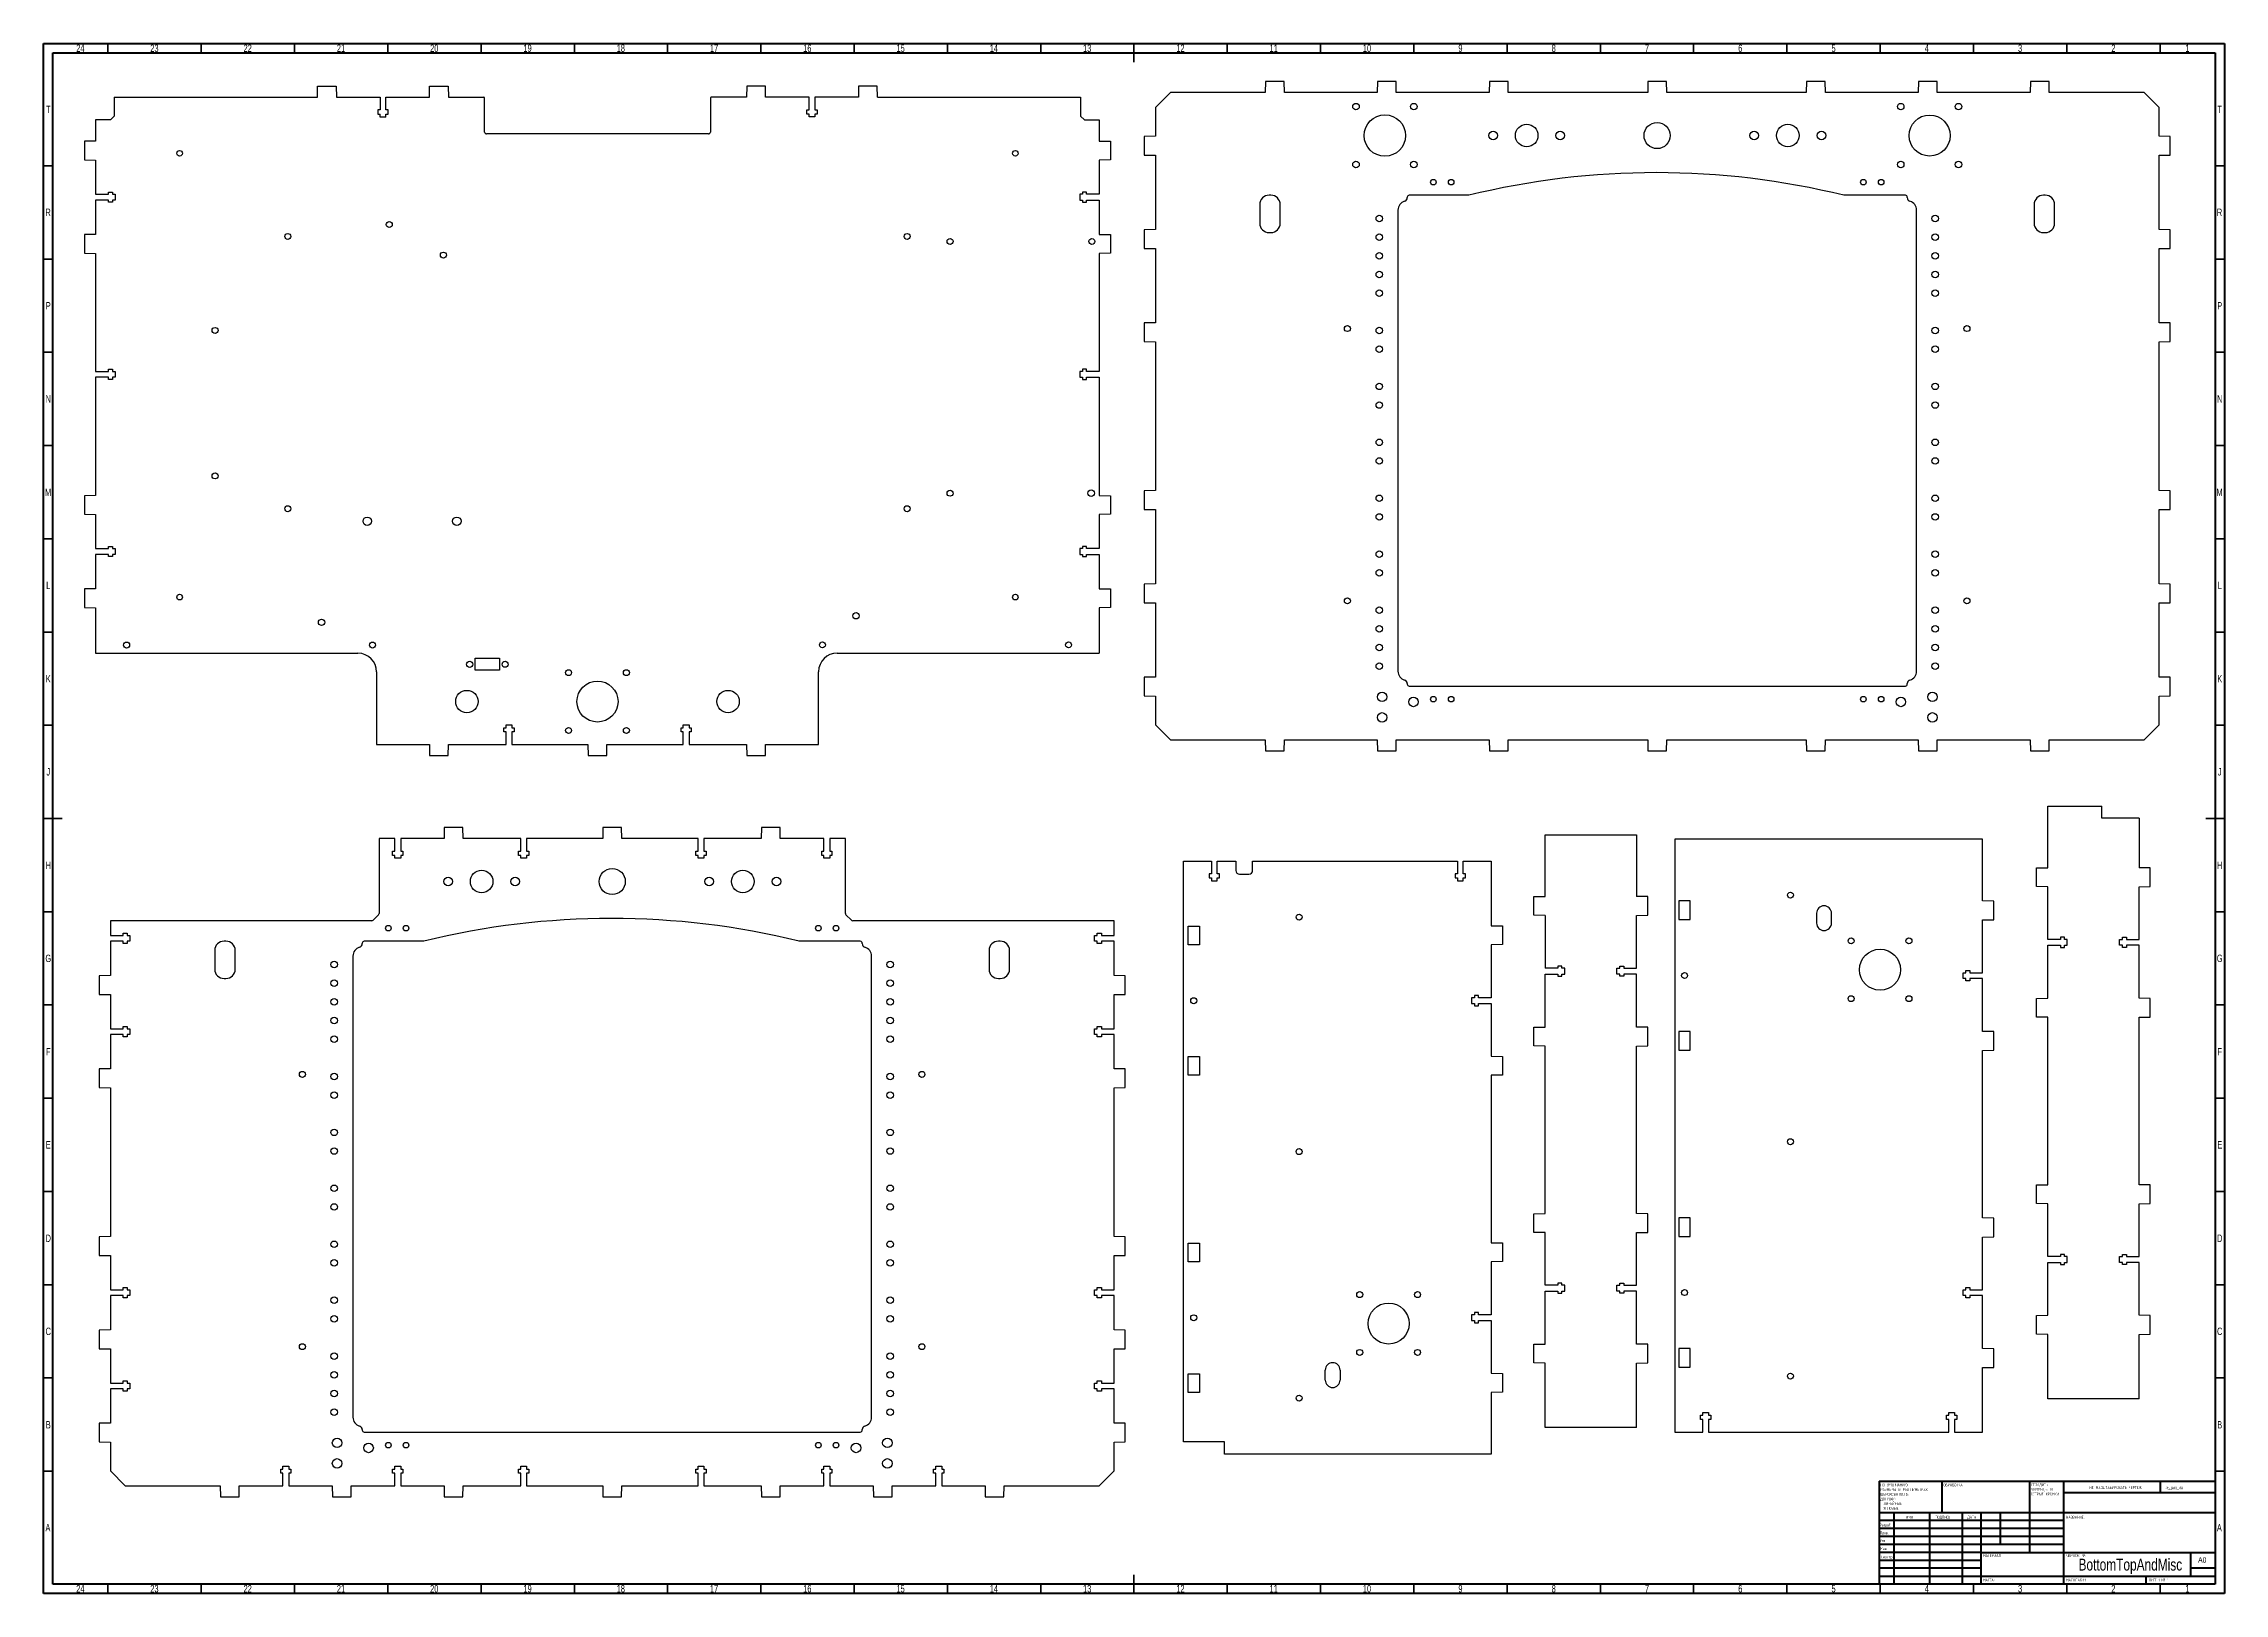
# Model space of a CAD drawing. Header units: millimetres. Extents: x 15 to 1184, y 5 to 836.
import ezdxf

# ---------------------------------------------------------------- set-up
doc = ezdxf.new("R2010")
doc.units = ezdxf.units.MM
doc.styles.add('SLDTEXTSTYLE0', font='TXT', dxfattribs={"width": 0.75})
doc.styles.add('SLDTEXTSTYLE1', font='TXT', dxfattribs={"width": 0.75, "bigfont": 'bigfont'})
doc.styles.add('SLDTEXTSTYLE2', font='TXT', dxfattribs={"width": 0.681818, "bigfont": 'bigfont'})

msp = doc.modelspace()

# ---------------------------------------------------------------- texts
at = {"color": 7, "linetype": 'Continuous', "lineweight": 0}
for s, insert, char_height, attachment_point, style in [('24', (34.7, 835.5), 3.97, 2, 'SLDTEXTSTYLE0'), ('23', (74.4, 835.5), 3.97, 2, 'SLDTEXTSTYLE0'), ('22', (124.4, 835.5), 3.97, 2, 'SLDTEXTSTYLE0'), ('21', (174.4, 835.5), 3.97, 2, 'SLDTEXTSTYLE0'), ('20', (224.4, 835.5), 3.97, 2, 'SLDTEXTSTYLE0'), ('19', (274.4, 835.5), 3.97, 2, 'SLDTEXTSTYLE0'), ('18', (324.4, 835.5), 3.97, 2, 'SLDTEXTSTYLE0'), ('17', (374.4, 835.5), 3.97, 2, 'SLDTEXTSTYLE0'), ('16', (424.4, 835.5), 3.97, 2, 'SLDTEXTSTYLE0'), ('15', (474.4, 835.5), 3.97, 2, 'SLDTEXTSTYLE0'), ('14', (524.4, 835.5), 3.97, 2, 'SLDTEXTSTYLE0'), ('13', (574.4, 835.5), 3.97, 2, 'SLDTEXTSTYLE0'), ('12', (624.4, 835.5), 3.97, 2, 'SLDTEXTSTYLE0'), ('11', (674.4, 835.5), 3.97, 2, 'SLDTEXTSTYLE0'), ('10', (724.4, 835.5), 3.97, 2, 'SLDTEXTSTYLE0'), ('9', (774.5, 835.5), 3.97, 2, 'SLDTEXTSTYLE0'), ('8', (824.5, 835.5), 3.97, 2, 'SLDTEXTSTYLE0'), ('7', (874.5, 835.5), 3.97, 2, 'SLDTEXTSTYLE0'), ('6', (924.5, 835.5), 3.97, 2, 'SLDTEXTSTYLE0'), ('5', (974.5, 835.5), 3.97, 2, 'SLDTEXTSTYLE0'), ('4', (1024.5, 835.5), 3.97, 2, 'SLDTEXTSTYLE0'), ('3', (1074.5, 835.5), 3.97, 2, 'SLDTEXTSTYLE0'), ('2', (1124.5, 835.5), 3.97, 2, 'SLDTEXTSTYLE0'), ('1', (1164.2, 835.5), 3.97, 2, 'SLDTEXTSTYLE0'), ('T', (17.5, 802.7), 3.97, 2, 'SLDTEXTSTYLE0'), ('T', (1181.5, 802.7), 3.97, 2, 'SLDTEXTSTYLE0'), ('R', (17.4, 747.5), 3.97, 2, 'SLDTEXTSTYLE0'), ('R', (1181.4, 747.5), 3.97, 2, 'SLDTEXTSTYLE0'), ('P', (17.5, 697.4), 3.97, 2, 'SLDTEXTSTYLE0'), ('P', (1181.5, 697.4), 3.97, 2, 'SLDTEXTSTYLE0'), ('N', (17.5, 647.5), 3.97, 2, 'SLDTEXTSTYLE0'), ('N', (1181.5, 647.5), 3.97, 2, 'SLDTEXTSTYLE0'), ('M', (17.4, 597.4), 3.97, 2, 'SLDTEXTSTYLE0'), ('M', (1181.4, 597.4), 3.97, 2, 'SLDTEXTSTYLE0'), ('L', (17.5, 547.5), 3.97, 2, 'SLDTEXTSTYLE0'), ('L', (1181.5, 547.5), 3.97, 2, 'SLDTEXTSTYLE0'), ('K', (17.5, 497.4), 3.97, 2, 'SLDTEXTSTYLE0'), ('K', (1181.5, 497.4), 3.97, 2, 'SLDTEXTSTYLE0'), ('J', (17.5, 447.5), 3.97, 2, 'SLDTEXTSTYLE0'), ('J', (1181.5, 447.5), 3.97, 2, 'SLDTEXTSTYLE0'), ('H', (17.5, 397.4), 3.97, 2, 'SLDTEXTSTYLE0'), ('H', (1181.5, 397.4), 3.97, 2, 'SLDTEXTSTYLE0'), ('G', (17.5, 347.5), 3.97, 2, 'SLDTEXTSTYLE0'), ('G', (1181.5, 347.5), 3.97, 2, 'SLDTEXTSTYLE0'), ('F', (17.5, 297.4), 3.97, 2, 'SLDTEXTSTYLE0'), ('F', (1181.5, 297.4), 3.97, 2, 'SLDTEXTSTYLE0'), ('E', (17.5, 247.5), 3.97, 2, 'SLDTEXTSTYLE0'), ('E', (1181.5, 247.5), 3.97, 2, 'SLDTEXTSTYLE0'), ('D', (17.5, 197.4), 3.97, 2, 'SLDTEXTSTYLE0'), ('D', (1181.5, 197.4), 3.97, 2, 'SLDTEXTSTYLE0'), ('C', (17.5, 147.5), 3.97, 2, 'SLDTEXTSTYLE0'), ('C', (1181.5, 147.5), 3.97, 2, 'SLDTEXTSTYLE0'), ('B', (17.5, 97.4), 3.97, 2, 'SLDTEXTSTYLE0'), ('B', (1181.5, 97.4), 3.97, 2, 'SLDTEXTSTYLE0'), ('\\M+1844F\\M+18441\\M+18451\\M+18440\\M+18441\\M+1844F\\M+18453\\M+1844B\\M+18440:', (1033.4, 63.9), 1.5, 1, 'SLDTEXTSTYLE1'), ('\\M+1844E\\M+18445 \\M+1844D\\M+18440\\M+18452\\M+18459\\M+18453\\M+18440\\M+18441\\M+18449\\M+18451\\M+1844F\\M+18442\\M+18440\\M+18453\\M+1845D \\M+18458\\M+18445\\M+18451\\M+18453\\M+18445\\M+18447', (1111.6, 62.5), 1.5, 1, 'SLDTEXTSTYLE1'), ('\\M+18451\\M+18445\\M+18444\\M+18440\\M+1844B\\M+18457\\M+18449\\M+18460', (1152.3, 62.3), 1.5, 1, 'SLDTEXTSTYLE1'), ('A', (17.3, 42.2), 3.97, 2, 'SLDTEXTSTYLE0'), ('\\M+18451\\M+18470\\M+18478\\M+18482\\M+18470\\M+18471.', (999.2, 42.4), 1.5, 1, 'SLDTEXTSTYLE1'), ('\\M+18450\\M+18482\\M+18480\\M+18472.', (999.4, 38.2), 1.5, 1, 'SLDTEXTSTYLE1'), ('\\M+18449\\M+1844D\\M+18460', (1013.3, 46.5), 1.5, 1, 'SLDTEXTSTYLE1'), ('\\M+18450\\M+1844F\\M+18444\\M+18450\\M+18449\\M+18452\\M+1845D', (1029, 46.6), 1.5, 1, 'SLDTEXTSTYLE1'), ('\\M+18444\\M+18440\\M+18453\\M+18440', (1046.2, 46.6), 1.5, 1, 'SLDTEXTSTYLE1'), ('\\M+1844E\\M+18440\\M+18448\\M+18442\\M+18440\\M+1844E\\M+18449\\M+18445:', (1099.1, 46.6), 1.5, 1, 'SLDTEXTSTYLE1'), ('A', (1181.3, 42.2), 3.97, 2, 'SLDTEXTSTYLE0'), ('\\M+18454\\M+18484\\M+18472.', (999.4, 34.1), 1.5, 1, 'SLDTEXTSTYLE1'), ('\\M+1844D\\M+18470\\M+1848A.', (999.5, 29.7), 1.5, 1, 'SLDTEXTSTYLE1'), ('\\M+18453.\\M+1847B\\M+18480\\M+1847E\\M+18484\\M+18482', (999.7, 25.3), 1.5, 1, 'SLDTEXTSTYLE1'), ('\\M+1844D\\M+18440\\M+18453\\M+18445\\M+18451\\M+18449\\M+18440\\M+1844C:', (1054.6, 26), 1.5, 1, 'SLDTEXTSTYLE1'), ('\\M+18458\\M+18445\\M+18451\\M+18453\\M+18445\\M+18447 \\M+18782:', (1099.4, 26), 1.5, 1, 'SLDTEXTSTYLE1'), ('BottomTopAndMisc', (1133.6, 23.6), 6.35, 2, 'SLDTEXTSTYLE0'), ('A0', (1169.9, 24.4), 2.91, 1, 'SLDTEXTSTYLE0'), ('\\M+1844D\\M+18440\\M+18452\\M+18452\\M+18440:', (1054.6, 12.9), 1.499, 1, 'SLDTEXTSTYLE1'), ('\\M+1844D\\M+18440\\M+18452\\M+18459\\M+18453\\M+18440\\M+18441:1:1', (1099.1, 12.9), 1.5, 1, 'SLDTEXTSTYLE1'), ('\\M+1844C\\M+18449\\M+18452\\M+18453 1 \\M+18449\\M+18448 1', (1143.5, 12.9), 1.5, 1, 'SLDTEXTSTYLE2'), ('24', (34.7, 9.5), 3.97, 2, 'SLDTEXTSTYLE0'), ('23', (74.4, 9.5), 3.97, 2, 'SLDTEXTSTYLE0'), ('22', (124.4, 9.5), 3.97, 2, 'SLDTEXTSTYLE0'), ('21', (174.4, 9.5), 3.97, 2, 'SLDTEXTSTYLE0'), ('20', (224.4, 9.5), 3.97, 2, 'SLDTEXTSTYLE0'), ('19', (274.4, 9.5), 3.97, 2, 'SLDTEXTSTYLE0'), ('18', (324.4, 9.5), 3.97, 2, 'SLDTEXTSTYLE0'), ('17', (374.4, 9.5), 3.97, 2, 'SLDTEXTSTYLE0'), ('16', (424.4, 9.5), 3.97, 2, 'SLDTEXTSTYLE0'), ('15', (474.4, 9.5), 3.97, 2, 'SLDTEXTSTYLE0'), ('14', (524.4, 9.5), 3.97, 2, 'SLDTEXTSTYLE0'), ('13', (574.4, 9.5), 3.97, 2, 'SLDTEXTSTYLE0'), ('12', (624.4, 9.5), 3.97, 2, 'SLDTEXTSTYLE0'), ('11', (674.4, 9.5), 3.97, 2, 'SLDTEXTSTYLE0'), ('10', (724.4, 9.5), 3.97, 2, 'SLDTEXTSTYLE0'), ('9', (774.5, 9.5), 3.97, 2, 'SLDTEXTSTYLE0'), ('8', (824.5, 9.5), 3.97, 2, 'SLDTEXTSTYLE0'), ('7', (874.5, 9.5), 3.97, 2, 'SLDTEXTSTYLE0'), ('6', (924.5, 9.5), 3.97, 2, 'SLDTEXTSTYLE0'), ('5', (974.5, 9.5), 3.97, 2, 'SLDTEXTSTYLE0'), ('4', (1024.5, 9.5), 3.97, 2, 'SLDTEXTSTYLE0'), ('3', (1074.5, 9.5), 3.97, 2, 'SLDTEXTSTYLE0'), ('2', (1124.5, 9.5), 3.97, 2, 'SLDTEXTSTYLE0'), ('1', (1164.2, 9.5), 3.97, 2, 'SLDTEXTSTYLE0')]:
    msp.add_mtext(s, dxfattribs=dict(at, insert=insert, char_height=char_height, attachment_point=attachment_point, style=style))

# ---------------------------------------------------------------- blocks, each defined once
blk = doc.blocks.new('SW_NOTE_0')
at = {"color": 0, "linetype": 'Continuous', "lineweight": 0, "char_height": 1.5, "attachment_point": 1, "style": 'SLDTEXTSTYLE1'}
for s, insert in [('\\M+18452\\M+18443\\M+1844C\\M+18440\\M+18444\\M+18449\\M+18453\\M+1845D', (0, 1.9)), ('\\M+18448\\M+18440\\M+18454\\M+18452\\M+18445\\M+1844E\\M+18457\\M+1845C \\M+18449', (0, -0.6)), ('\\M+1844F\\M+18452\\M+18453\\M+18451\\M+1845C\\M+18445 \\M+1844B\\M+18451\\M+1844F\\M+1844D\\M+1844B\\M+18449', (0, -3.1))]:
    blk.add_mtext(s, dxfattribs=dict(at, insert=insert))
blk = doc.blocks.new('SW_NOTE_1')
at = {"color": 0, "linetype": 'Continuous', "lineweight": 0, "char_height": 1.5, "attachment_point": 1, "style": 'SLDTEXTSTYLE1'}
for s, insert in [('\\M+18450\\M+1844F \\M+18454\\M+1844D\\M+1844F\\M+1844C\\M+18458\\M+18440\\M+1844E\\M+18449\\M+1845F:', (0, 1.9)), ('\\M+18444\\M+1844F\\M+18450\\M+18454\\M+18452\\M+1844B\\M+18449:', (0, -5.6)), ('\\M+18451\\M+18440\\M+18448\\M+1844D\\M+18445\\M+18451\\M+1845C \\M+18442 \\M+1844D\\M+18449\\M+1844C\\M+1844C\\M+18449\\M+1844D\\M+18445\\M+18453\\M+18451\\M+18440\\M+18456', (0, -0.6)), ('\\M+18459\\M+18445\\M+18451\\M+1844F\\M+18456\\M+1844F\\M+18442\\M+18440\\M+18453\\M+1844F\\M+18452\\M+18453\\M+1845D:', (0, -3.1)), ('\\M+1844C\\M+18449\\M+1844E\\M+18445\\M+1844A\\M+1844E\\M+1845C\\M+18445:', (1.7, -8.1)), ('\\M+18454\\M+18443\\M+1844C\\M+1844F\\M+18442\\M+1845C\\M+18445:', (1.7, -10.6))]:
    blk.add_mtext(s, dxfattribs=dict(at, insert=insert))

# ---------------------------------------------------------------- linework, layer by layer
at = {"color": 7, "linetype": 'Continuous', "lineweight": 70}
for p, q in [((15, 5), (15, 836)), ((15, 836), (1184, 836)), ((20, 10), (20, 831)), ((20, 831), (1179, 831)), ((1179, 831), (1179, 10)), ((1184, 836), (1184, 5)), ((1184, 5), (15, 5)), ((1179, 10), (20, 10))]:
    msp.add_line(p, q, dxfattribs=at)
at = {"color": 7, "linetype": 'Continuous', "lineweight": 35}
for p, q in [((49.5, 831), (49.5, 836)), ((99.5, 831), (99.5, 836)), ((149.5, 831), (149.5, 836)), ((199.5, 831), (199.5, 836)), ((249.5, 831), (249.5, 836)), ((299.5, 831), (299.5, 836)), ((349.5, 831), (349.5, 836)), ((399.5, 831), (399.5, 836)), ((449.5, 831), (449.5, 836)), ((499.5, 831), (499.5, 836)), ((549.5, 831), (549.5, 836)), ((599.5, 836), (599.5, 826)), ((599.5, 831), (599.5, 836)), ((649.5, 831), (649.5, 836)), ((699.5, 831), (699.5, 836)), ((749.5, 831), (749.5, 836)), ((799.5, 831), (799.5, 836)), ((849.5, 831), (849.5, 836)), ((899.5, 831), (899.5, 836)), ((949.5, 831), (949.5, 836)), ((999.5, 831), (999.5, 836)), ((1049.5, 831), (1049.5, 836)), ((1099.5, 831), (1099.5, 836)), ((1149.5, 831), (1149.5, 836)), ((20, 770.5), (15, 770.5)), ((1179, 770.5), (1184, 770.5)), ((20, 720.5), (15, 720.5)), ((1179, 720.5), (1184, 720.5)), ((20, 670.5), (15, 670.5)), ((1179, 670.5), (1184, 670.5)), ((20, 620.5), (15, 620.5)), ((1179, 620.5), (1184, 620.5)), ((20, 570.5), (15, 570.5)), ((1179, 570.5), (1184, 570.5)), ((20, 520.5), (15, 520.5)), ((1179, 520.5), (1184, 520.5)), ((20, 470.5), (15, 470.5)), ((1179, 470.5), (1184, 470.5)), ((15, 420.5), (25, 420.5)), ((20, 420.5), (15, 420.5)), ((1184, 420.5), (1174, 420.5)), ((1179, 420.5), (1184, 420.5)), ((20, 370.5), (15, 370.5)), ((1179, 370.5), (1184, 370.5)), ((20, 320.5), (15, 320.5)), ((1179, 320.5), (1184, 320.5)), ((20, 270.5), (15, 270.5)), ((1179, 270.5), (1184, 270.5)), ((20, 220.5), (15, 220.5)), ((1179, 220.5), (1184, 220.5)), ((20, 170.5), (15, 170.5)), ((1179, 170.5), (1184, 170.5)), ((20, 120.5), (15, 120.5)), ((1179, 120.5), (1184, 120.5)), ((20, 70.5), (15, 70.5)), ((1179, 70.5), (1184, 70.5)), ((599.5, 5), (599.5, 15)), ((49.5, 10), (49.5, 5)), ((99.5, 10), (99.5, 5)), ((149.5, 10), (149.5, 5)), ((199.5, 10), (199.5, 5)), ((249.5, 10), (249.5, 5)), ((299.5, 10), (299.5, 5)), ((349.5, 10), (349.5, 5)), ((399.5, 10), (399.5, 5)), ((449.5, 10), (449.5, 5)), ((499.5, 10), (499.5, 5)), ((549.5, 10), (549.5, 5)), ((599.5, 10), (599.5, 5)), ((649.5, 10), (649.5, 5)), ((699.5, 10), (699.5, 5)), ((749.5, 10), (749.5, 5)), ((799.5, 10), (799.5, 5)), ((849.5, 10), (849.5, 5)), ((899.5, 10), (899.5, 5)), ((949.5, 10), (949.5, 5)), ((999.5, 10), (999.5, 5)), ((1049.5, 10), (1049.5, 5)), ((1099.5, 10), (1099.5, 5)), ((1149.5, 10), (1149.5, 5))]:
    msp.add_line(p, q, dxfattribs=at)
at = {"color": 7, "linetype": 'Continuous', "lineweight": 25}
for p, q in [((52.9, 807.2), (52.9, 797.1)), ((52.9, 807.2), (161.8, 807.2)), ((161.8, 807.2), (161.9, 813.2)), ((161.9, 813.2), (171.9, 813.2)), ((171.9, 813.2), (172, 807.2)), ((172, 807.2), (195.4, 807.2)), ((195.4, 807.2), (195.4, 800.4)), ((198.5, 800.4), (198.5, 807.2)), ((198.5, 807.2), (221.8, 807.2)), ((221.8, 807.2), (221.9, 813.2)), ((221.9, 813.2), (231.9, 813.2)), ((231.9, 813.2), (232, 807.2)), ((232, 807.2), (250.9, 807.2)), ((251.4, 788.6), (251.4, 806.7)), ((372.4, 806.7), (372.4, 788.6)), ((391.8, 807.2), (372.9, 807.2)), ((391.9, 813.2), (391.8, 807.2)), ((401.9, 813.2), (391.9, 813.2)), ((402, 807.2), (401.9, 813.2)), ((425.4, 807.2), (402, 807.2)), ((425.4, 800.4), (425.4, 807.2)), ((428.5, 807.2), (428.5, 800.4)), ((451.8, 807.2), (428.5, 807.2)), ((451.9, 813.2), (451.8, 807.2)), ((461.9, 813.2), (451.9, 813.2)), ((462, 807.2), (461.9, 813.2)), ((462, 807.2), (570.9, 807.2)), ((570.9, 807.2), (570.9, 797.1)), ((619, 809.7), (611, 801.7)), ((669.9, 809.7), (619, 809.7)), ((670, 815.7), (669.9, 809.7)), ((680, 815.7), (670, 815.7)), ((680.1, 809.7), (680, 815.7)), ((729.9, 809.7), (680.1, 809.7)), ((730, 815.7), (729.9, 809.7)), ((740, 815.7), (730, 815.7)), ((740.1, 809.7), (740, 815.7)), ((789.9, 809.7), (740.1, 809.7)), ((790, 815.7), (789.9, 809.7)), ((800, 815.7), (790, 815.7)), ((800.1, 809.7), (800, 815.7)), ((874.9, 809.7), (800.1, 809.7)), ((875, 815.7), (874.9, 809.7)), ((885, 815.7), (875, 815.7)), ((885.1, 809.7), (885, 815.7)), ((959.9, 809.7), (885.1, 809.7)), ((960, 815.7), (959.9, 809.7)), ((970, 815.7), (960, 815.7)), ((970.1, 809.7), (970, 815.7)), ((1019.9, 809.7), (970.1, 809.7)), ((1020, 815.7), (1019.9, 809.7)), ((1030, 815.7), (1020, 815.7)), ((1030.1, 809.7), (1030, 815.7)), ((1079.9, 809.7), (1030.1, 809.7)), ((1080, 815.7), (1079.9, 809.7)), ((1090, 815.7), (1080, 815.7)), ((1090.1, 809.7), (1090, 815.7)), ((1141, 809.7), (1090.1, 809.7)), ((1149, 801.7), (1141, 809.7)), ((42.9, 795.1), (42.9, 783.7)), ((50.9, 795.1), (42.9, 795.1)), ((52.9, 797.1), (50.9, 795.1)), ((195.4, 800.4), (194.2, 800.4)), ((194.2, 800.4), (194.2, 798.2)), ((194.2, 798.2), (195.4, 798.2)), ((195.4, 796.6), (195.4, 798.2)), ((198.5, 796.6), (195.4, 796.6)), ((199.7, 800.4), (198.5, 800.4)), ((198.5, 796.6), (198.5, 798.2)), ((198.5, 798.2), (199.7, 798.2)), ((199.7, 798.2), (199.7, 800.4)), ((424.2, 800.4), (425.4, 800.4)), ((424.2, 798.2), (424.2, 800.4)), ((425.4, 798.2), (424.2, 798.2)), ((425.4, 796.7), (425.4, 798.2)), ((428.5, 796.7), (425.4, 796.7)), ((428.5, 800.4), (429.7, 800.4)), ((428.5, 798.2), (428.5, 796.7)), ((429.7, 798.2), (428.5, 798.2)), ((429.7, 800.4), (429.7, 798.2)), ((570.9, 797.1), (572.9, 795.1)), ((572.9, 795.1), (580.9, 795.1)), ((580.9, 795.1), (580.9, 783.7)), ((611, 801.7), (611, 786.3)), ((1149, 786.3), (1149, 801.7)), ((42.9, 783.7), (36.9, 783.6)), ((36.9, 783.6), (36.9, 773.6)), ((371.4, 787.6), (252.4, 787.6)), ((580.9, 783.7), (586.9, 783.6)), ((586.9, 783.6), (586.9, 773.6)), ((611, 786.3), (605, 786.2)), ((605, 786.2), (605, 776.2)), ((1155, 786.2), (1149, 786.3)), ((1155, 776.2), (1155, 786.2)), ((36.9, 773.6), (42.9, 773.5)), ((42.9, 773.5), (42.9, 755.2)), ((586.9, 773.6), (580.9, 773.5)), ((580.9, 773.5), (580.9, 755.2)), ((605, 776.2), (611, 776.1)), ((611, 776.1), (611, 736.3)), ((1149, 776.1), (1155, 776.2)), ((1149, 736.3), (1149, 776.1)), ((42.9, 755.2), (49.7, 755.2)), ((42.9, 752.1), (42.9, 733.7)), ((49.7, 752.1), (42.9, 752.1)), ((49.7, 756.4), (51.9, 756.4)), ((49.7, 755.2), (49.7, 756.4)), ((49.7, 750.9), (49.7, 752.1)), ((51.9, 750.9), (49.7, 750.9)), ((51.9, 756.4), (51.9, 755.2)), ((51.9, 755.2), (53.4, 755.2)), ((51.9, 752.1), (51.9, 750.9)), ((53.4, 752.1), (51.9, 752.1)), ((53.4, 755.2), (53.4, 752.1)), ((571.9, 755.2), (570.4, 755.2)), ((570.4, 755.2), (570.4, 752.1)), ((570.4, 752.1), (571.9, 752.1)), ((574.1, 756.4), (571.9, 756.4)), ((571.9, 756.4), (571.9, 755.2)), ((571.9, 752.1), (571.9, 750.9)), ((571.9, 750.9), (574.1, 750.9)), ((574.1, 755.2), (574.1, 756.4)), ((580.9, 755.2), (574.1, 755.2)), ((574.1, 750.9), (574.1, 752.1)), ((574.1, 752.1), (580.9, 752.1)), ((580.9, 752.1), (580.9, 733.7)), ((666.9, 749.7), (666.9, 739.7)), ((672.9, 754.7), (671.9, 754.7)), ((677.9, 739.7), (677.9, 749.7)), ((746, 753.7), (746, 753.4)), ((779, 754.7), (747, 754.7)), ((1013, 754.7), (980.1, 754.7)), ((1014, 753.4), (1014, 753.7)), ((1082, 749.7), (1082, 739.7)), ((1088, 754.7), (1087, 754.7)), ((1093, 739.7), (1093, 749.7)), ((741, 746.7), (741, 499.5)), ((1019, 499.5), (1019, 746.7)), ((42.9, 733.7), (36.9, 733.6)), ((36.9, 733.6), (36.9, 723.6)), ((580.9, 733.7), (586.9, 733.6)), ((586.9, 733.6), (586.9, 723.6)), ((611, 736.3), (605, 736.2)), ((605, 736.2), (605, 726.2)), ((605, 726.2), (611, 726.1)), ((611, 726.1), (611, 686.3)), ((671.9, 734.7), (672.9, 734.7)), ((1087, 734.7), (1088, 734.7)), ((1155, 736.2), (1149, 736.3)), ((1149, 726.1), (1155, 726.2)), ((1149, 686.3), (1149, 726.1)), ((1155, 726.2), (1155, 736.2)), ((36.9, 723.6), (42.9, 723.5)), ((42.9, 723.5), (42.9, 660.2)), ((586.9, 723.6), (580.9, 723.5)), ((580.9, 723.5), (580.9, 660.2)), ((611, 686.3), (605, 686.2)), ((605, 686.2), (605, 676.2)), ((1155, 686.2), (1149, 686.3)), ((1155, 676.2), (1155, 686.2)), ((605, 676.2), (611, 676.1)), ((611, 676.1), (611, 596.3)), ((1149, 676.1), (1155, 676.2)), ((1149, 596.3), (1149, 676.1)), ((42.9, 660.2), (49.7, 660.2)), ((42.9, 657.1), (42.9, 593.7)), ((49.7, 657.1), (42.9, 657.1)), ((49.7, 661.4), (51.9, 661.4)), ((49.7, 660.2), (49.7, 661.4)), ((49.7, 655.9), (49.7, 657.1)), ((51.9, 655.9), (49.7, 655.9)), ((51.9, 661.4), (51.9, 660.2)), ((51.9, 660.2), (53.4, 660.2)), ((51.9, 657.1), (51.9, 655.9)), ((53.4, 657.1), (51.9, 657.1)), ((53.4, 660.2), (53.4, 657.1)), ((571.9, 660.2), (570.4, 660.2)), ((570.4, 660.2), (570.4, 657.1)), ((570.4, 657.1), (571.9, 657.1)), ((574.1, 661.4), (571.9, 661.4)), ((571.9, 661.4), (571.9, 660.2)), ((571.9, 657.1), (571.9, 655.9)), ((571.9, 655.9), (574.1, 655.9)), ((574.1, 660.2), (574.1, 661.4)), ((580.9, 660.2), (574.1, 660.2)), ((574.1, 655.9), (574.1, 657.1)), ((574.1, 657.1), (580.9, 657.1)), ((580.9, 657.1), (580.9, 593.7)), ((611, 596.3), (605, 596.2)), ((605, 596.2), (605, 586.2)), ((1155, 596.2), (1149, 596.3)), ((1155, 586.2), (1155, 596.2)), ((42.9, 593.7), (36.9, 593.6)), ((36.9, 593.6), (36.9, 583.6)), ((580.9, 593.7), (586.9, 593.6)), ((586.9, 593.6), (586.9, 583.6)), ((605, 586.2), (611, 586.1)), ((611, 586.1), (611, 546.3)), ((1149, 586.1), (1155, 586.2)), ((1149, 546.3), (1149, 586.1)), ((36.9, 583.6), (42.9, 583.5)), ((42.9, 583.5), (42.9, 565.2)), ((586.9, 583.6), (580.9, 583.5)), ((580.9, 583.5), (580.9, 565.2)), ((42.9, 565.2), (49.7, 565.2)), ((42.9, 562.1), (42.9, 543.7)), ((49.7, 562.1), (42.9, 562.1)), ((49.7, 566.4), (51.9, 566.4)), ((49.7, 565.2), (49.7, 566.4)), ((49.7, 560.9), (49.7, 562.1)), ((51.9, 566.4), (51.9, 565.2)), ((51.9, 565.2), (53.4, 565.2)), ((51.9, 562.1), (51.9, 560.9)), ((53.4, 562.1), (51.9, 562.1)), ((53.4, 565.2), (53.4, 562.1)), ((571.9, 565.2), (570.4, 565.2)), ((570.4, 565.2), (570.4, 562.1)), ((570.4, 562.1), (571.9, 562.1)), ((574.1, 566.4), (571.9, 566.4)), ((571.9, 566.4), (571.9, 565.2)), ((571.9, 562.1), (571.9, 560.9)), ((574.1, 565.2), (574.1, 566.4)), ((580.9, 565.2), (574.1, 565.2)), ((574.1, 560.9), (574.1, 562.1)), ((574.1, 562.1), (580.9, 562.1)), ((580.9, 562.1), (580.9, 543.7)), ((51.9, 560.9), (49.7, 560.9)), ((571.9, 560.9), (574.1, 560.9)), ((42.9, 543.7), (36.9, 543.6)), ((36.9, 543.6), (36.9, 533.6)), ((580.9, 543.7), (586.9, 543.6)), ((586.9, 543.6), (586.9, 533.6)), ((611, 546.3), (605, 546.2)), ((605, 546.2), (605, 536.2)), ((1155, 546.2), (1149, 546.3)), ((1155, 536.2), (1155, 546.2)), ((36.9, 533.6), (42.9, 533.5)), ((42.9, 533.5), (42.9, 509.1)), ((586.9, 533.6), (580.9, 533.5)), ((580.9, 533.5), (580.9, 509.2)), ((605, 536.2), (611, 536.1)), ((611, 536.1), (611, 496.3)), ((1149, 536.1), (1155, 536.2)), ((1149, 496.3), (1149, 536.1)), ((42.9, 509.1), (183.5, 509.1)), ((246.4, 506.5), (259.4, 506.5)), ((246.4, 500), (246.4, 506.5)), ((259.4, 506.5), (259.4, 500)), ((440.4, 509.2), (580.9, 509.2)), ((193.5, 499.1), (193.5, 460.2)), ((259.4, 500), (246.4, 500)), ((430.4, 460.2), (430.4, 499.2)), ((611, 496.3), (605, 496.2)), ((605, 496.2), (605, 486.2)), ((746, 492.8), (746, 492.5)), ((747, 491.5), (1013, 491.5)), ((1014, 492.5), (1014, 492.8)), ((1155, 496.2), (1149, 496.3)), ((1155, 486.2), (1155, 496.2)), ((605, 486.2), (611, 486.1)), ((611, 486.1), (611, 470.7)), ((1149, 486.1), (1155, 486.2)), ((1149, 470.7), (1149, 486.1)), ((261.7, 469.2), (262.9, 469.2)), ((261.7, 467), (261.7, 469.2)), ((262.9, 470.7), (266, 470.7)), ((262.9, 469.2), (262.9, 470.7)), ((266, 470.7), (266, 469.2)), ((266, 469.2), (267.2, 469.2)), ((267.2, 469.2), (267.2, 467)), ((356.7, 469.2), (357.9, 469.2)), ((356.7, 467), (356.7, 469.2)), ((357.9, 470.7), (361, 470.7)), ((357.9, 469.2), (357.9, 470.7)), ((361, 470.7), (361, 469.2)), ((361, 469.2), (362.2, 469.2)), ((362.2, 469.2), (362.2, 467)), ((611, 470.7), (619, 462.7)), ((1141, 462.7), (1149, 470.7)), ((193.5, 460.2), (221.8, 460.2)), ((221.8, 460.2), (221.9, 454.2)), ((231.9, 454.2), (232, 460.2)), ((232, 460.2), (262.9, 460.2)), ((262.9, 467), (261.7, 467)), ((262.9, 460.2), (262.9, 467)), ((266, 467), (266, 460.2)), ((267.2, 467), (266, 467)), ((266, 460.2), (306.8, 460.2)), ((306.8, 460.2), (306.9, 454.2)), ((316.9, 454.2), (317, 460.2)), ((317, 460.2), (357.9, 460.2)), ((357.9, 467), (356.7, 467)), ((357.9, 460.2), (357.9, 467)), ((361, 467), (361, 460.2)), ((362.2, 467), (361, 467)), ((361, 460.2), (391.8, 460.2)), ((391.8, 460.2), (391.9, 454.2)), ((401.9, 454.2), (402, 460.2)), ((402, 460.2), (430.4, 460.2)), ((619, 462.7), (669.9, 462.7)), ((669.9, 462.7), (670, 456.7)), ((670, 456.7), (680, 456.7)), ((680, 456.7), (680.1, 462.7)), ((680.1, 462.7), (729.9, 462.7)), ((729.9, 462.7), (730, 456.7)), ((730, 456.7), (740, 456.7)), ((740, 456.7), (740.1, 462.7)), ((740.1, 462.7), (789.9, 462.7)), ((789.9, 462.7), (790, 456.7)), ((790, 456.7), (800, 456.7)), ((800, 456.7), (800.1, 462.7)), ((800.1, 462.7), (874.9, 462.7)), ((874.9, 462.7), (875, 456.7)), ((875, 456.7), (885, 456.7)), ((885, 456.7), (885.1, 462.7)), ((885.1, 462.7), (959.9, 462.7)), ((959.9, 462.7), (960, 456.7)), ((960, 456.7), (970, 456.7)), ((970, 456.7), (970.1, 462.7)), ((970.1, 462.7), (1019.9, 462.7)), ((1019.9, 462.7), (1020, 456.7)), ((1020, 456.7), (1030, 456.7)), ((1030, 456.7), (1030.1, 462.7)), ((1030.1, 462.7), (1079.9, 462.7)), ((1079.9, 462.7), (1080, 456.7)), ((1080, 456.7), (1090, 456.7)), ((1090, 456.7), (1090.1, 462.7)), ((1090.1, 462.7), (1141, 462.7)), ((221.9, 454.2), (231.9, 454.2)), ((306.9, 454.2), (316.9, 454.2)), ((391.9, 454.2), (401.9, 454.2)), ((1089.3, 394.1), (1089.3, 427.2)), ((1089.3, 427.2), (1118.3, 427.2)), ((1118.3, 420.7), (1118.3, 427.2)), ((194.8, 409.7), (194.8, 369.6)), ((203.3, 409.7), (194.8, 409.7)), ((203.3, 402.9), (203.3, 409.7)), ((206.4, 409.7), (206.4, 402.9)), ((229.7, 409.7), (206.4, 409.7)), ((229.8, 415.7), (229.7, 409.7)), ((239.8, 415.7), (229.8, 415.7)), ((239.9, 409.7), (239.8, 415.7)), ((270.8, 409.7), (239.9, 409.7)), ((270.8, 402.9), (270.8, 409.7)), ((273.9, 409.7), (273.9, 402.9)), ((314.7, 409.7), (273.9, 409.7)), ((314.8, 415.7), (314.7, 409.7)), ((324.8, 415.7), (314.8, 415.7)), ((324.9, 409.7), (324.8, 415.7)), ((365.8, 409.7), (324.9, 409.7)), ((365.8, 402.9), (365.8, 409.7)), ((368.9, 409.7), (368.9, 402.9)), ((399.7, 409.7), (368.9, 409.7)), ((399.8, 415.7), (399.7, 409.7)), ((409.8, 415.7), (399.8, 415.7)), ((409.9, 409.7), (409.8, 415.7)), ((433.3, 409.7), (409.9, 409.7)), ((433.3, 402.9), (433.3, 409.7)), ((436.4, 409.7), (436.4, 402.9)), ((444.8, 409.7), (436.4, 409.7)), ((444.8, 369.6), (444.8, 409.7)), ((819.9, 378.7), (819.9, 411.8)), ((819.9, 411.8), (868.9, 411.8)), ((868.9, 411.8), (868.9, 378.7)), ((889.4, 409.4), (889.4, 91.5)), ((1054.4, 409.4), (889.4, 409.4)), ((1054.4, 376.3), (1054.4, 409.4)), ((1138.3, 420.7), (1118.3, 420.7)), ((1138.3, 420.7), (1138.3, 394.1)), ((202.1, 402.9), (203.3, 402.9)), ((202.1, 400.7), (202.1, 402.9)), ((203.3, 400.7), (202.1, 400.7)), ((203.3, 399.2), (203.3, 400.7)), ((206.4, 399.2), (203.3, 399.2)), ((206.4, 402.9), (207.6, 402.9)), ((206.4, 400.7), (206.4, 399.2)), ((207.6, 400.7), (206.4, 400.7)), ((207.6, 402.9), (207.6, 400.7)), ((269.6, 402.9), (270.8, 402.9)), ((269.6, 400.7), (269.6, 402.9)), ((270.8, 400.7), (269.6, 400.7)), ((270.8, 399.2), (270.8, 400.7)), ((273.9, 399.2), (270.8, 399.2)), ((273.9, 402.9), (275.1, 402.9)), ((273.9, 400.7), (273.9, 399.2)), ((275.1, 400.7), (273.9, 400.7)), ((275.1, 402.9), (275.1, 400.7)), ((364.6, 402.9), (365.8, 402.9)), ((364.6, 400.7), (364.6, 402.9)), ((365.8, 400.7), (364.6, 400.7)), ((365.8, 399.2), (365.8, 400.7)), ((368.9, 399.2), (365.8, 399.2)), ((368.9, 402.9), (370.1, 402.9)), ((368.9, 400.7), (368.9, 399.2)), ((370.1, 400.7), (368.9, 400.7)), ((370.1, 402.9), (370.1, 400.7)), ((432.1, 402.9), (433.3, 402.9)), ((432.1, 400.7), (432.1, 402.9)), ((433.3, 400.7), (432.1, 400.7)), ((433.3, 399.2), (433.3, 400.7)), ((436.4, 399.2), (433.3, 399.2)), ((436.4, 402.9), (437.6, 402.9)), ((436.4, 400.7), (436.4, 399.2)), ((437.6, 400.7), (436.4, 400.7)), ((437.6, 402.9), (437.6, 400.7)), ((626, 86.2), (626, 397.6)), ((626, 397.6), (641, 397.6)), ((641, 397.6), (641, 390.8)), ((644.1, 390.8), (644.1, 397.6)), ((644.1, 397.6), (654.1, 397.6)), ((654.1, 397.6), (654.1, 392.6)), ((663.1, 392.6), (663.1, 397.6)), ((663.1, 397.6), (772.9, 397.6)), ((772.9, 397.6), (772.9, 390.8)), ((776, 390.8), (776, 397.6)), ((776, 397.6), (791, 397.6)), ((791, 397.6), (791, 363)), ((641, 390.8), (639.8, 390.8)), ((639.8, 390.8), (639.8, 388.6)), ((639.8, 388.6), (641, 388.6)), ((641, 388.6), (641, 387.1)), ((641, 387.1), (644.1, 387.1)), ((645.3, 390.8), (644.1, 390.8)), ((644.1, 387.1), (644.1, 388.6)), ((644.1, 388.6), (645.3, 388.6)), ((645.3, 388.6), (645.3, 390.8)), ((656.1, 390.6), (661.1, 390.6)), ((772.9, 390.8), (771.7, 390.8)), ((771.7, 390.8), (771.7, 388.6)), ((771.7, 388.6), (772.9, 388.6)), ((772.9, 388.6), (772.9, 387.1)), ((772.9, 387.1), (776, 387.1)), ((777.2, 390.8), (776, 390.8)), ((776, 387.1), (776, 388.6)), ((776, 388.6), (777.2, 388.6)), ((777.2, 388.6), (777.2, 390.8)), ((1083.3, 394), (1089.3, 394.1)), ((1083.3, 384), (1083.3, 394)), ((1144.3, 394), (1138.3, 394.1)), ((1144.3, 384), (1144.3, 394)), ((813.9, 378.6), (819.9, 378.7)), ((813.9, 368.6), (813.9, 378.6)), ((874.9, 378.6), (868.9, 378.7)), ((874.9, 368.6), (874.9, 378.6)), ((897.7, 376.3), (891.6, 376.3)), ((891.6, 376.3), (891.6, 366.3)), ((897.7, 366.3), (897.7, 376.3)), ((1060.4, 376.2), (1054.4, 376.3)), ((1060.4, 366.2), (1060.4, 376.2)), ((1089.3, 383.9), (1083.3, 384)), ((1089.3, 355.6), (1089.3, 383.9)), ((1138.3, 383.9), (1144.3, 384)), ((1138.3, 355.6), (1138.3, 383.9)), ((50.8, 365.7), (50.8, 357.8)), ((190.9, 365.7), (50.8, 365.7)), ((194.5, 368.9), (191.6, 366)), ((448, 366), (445.1, 368.9)), ((588.8, 365.7), (448.7, 365.7)), ((588.8, 357.8), (588.8, 365.7)), ((628.5, 362.8), (634.6, 362.8)), ((628.5, 352.8), (628.5, 362.8)), ((634.6, 362.8), (634.6, 352.8)), ((791, 363), (797, 362.9)), ((797, 362.9), (797, 352.9)), ((819.9, 368.5), (813.9, 368.6)), ((819.9, 368.5), (819.9, 340.2)), ((868.9, 368.5), (874.9, 368.6)), ((868.9, 340.2), (868.9, 368.5)), ((891.6, 366.3), (897.7, 366.3)), ((965.4, 369.7), (965.4, 364.4)), ((973.4, 364.4), (973.4, 369.7)), ((1054.4, 366.1), (1060.4, 366.2)), ((1054.4, 337.8), (1054.4, 366.1)), ((50.8, 357.8), (57.6, 357.8)), ((50.8, 354.7), (50.8, 336.3)), ((57.6, 354.7), (50.8, 354.7)), ((57.6, 359), (59.8, 359)), ((57.6, 357.8), (57.6, 359)), ((57.6, 353.5), (57.6, 354.7)), ((59.8, 353.5), (57.6, 353.5)), ((59.8, 359), (59.8, 357.8)), ((59.8, 357.8), (61.3, 357.8)), ((59.8, 354.7), (59.8, 353.5)), ((61.3, 354.7), (59.8, 354.7)), ((61.3, 357.8), (61.3, 354.7)), ((112.7, 354.7), (111.7, 354.7)), ((185.8, 353.7), (185.8, 353.4)), ((218.8, 354.7), (186.8, 354.7)), ((452.8, 354.7), (419.9, 354.7)), ((453.8, 353.4), (453.8, 353.7)), ((527.8, 354.7), (526.8, 354.7)), ((578.3, 357.8), (579.8, 357.8)), ((578.3, 354.7), (578.3, 357.8)), ((579.8, 354.7), (578.3, 354.7)), ((579.8, 359), (582, 359)), ((579.8, 357.8), (579.8, 359)), ((579.8, 353.5), (579.8, 354.7)), ((582, 353.5), (579.8, 353.5)), ((582, 359), (582, 357.8)), ((582, 357.8), (588.8, 357.8)), ((582, 354.7), (582, 353.5)), ((588.8, 354.7), (582, 354.7)), ((588.8, 336.3), (588.8, 354.7)), ((634.6, 352.8), (628.5, 352.8)), ((797, 352.9), (791, 352.8)), ((791, 352.8), (791, 324.4)), ((1096.1, 355.6), (1089.3, 355.6)), ((1089.3, 324.1), (1089.3, 352.5)), ((1089.3, 352.5), (1096.1, 352.5)), ((1098.3, 356.8), (1096.1, 356.8)), ((1096.1, 356.8), (1096.1, 355.6)), ((1096.1, 352.5), (1096.1, 351.3)), ((1096.1, 351.3), (1098.3, 351.3)), ((1098.3, 355.6), (1098.3, 356.8)), ((1099.8, 355.6), (1098.3, 355.6)), ((1098.3, 351.3), (1098.3, 352.5)), ((1098.3, 352.5), (1099.8, 352.5)), ((1099.8, 352.5), (1099.8, 355.6)), ((1127.8, 355.6), (1129.3, 355.6)), ((1127.8, 352.5), (1127.8, 355.6)), ((1129.3, 352.5), (1127.8, 352.5)), ((1129.3, 356.8), (1131.5, 356.8)), ((1129.3, 355.6), (1129.3, 356.8)), ((1129.3, 351.3), (1129.3, 352.5)), ((1131.5, 351.3), (1129.3, 351.3)), ((1131.5, 356.8), (1131.5, 355.6)), ((1131.5, 355.6), (1138.3, 355.6)), ((1131.5, 352.5), (1131.5, 351.3)), ((1138.3, 352.5), (1131.5, 352.5)), ((1138.3, 324.1), (1138.3, 352.5)), ((106.7, 349.7), (106.7, 339.7)), ((117.7, 339.7), (117.7, 349.7)), ((180.8, 346.7), (180.8, 99.5)), ((458.8, 99.5), (458.8, 346.7)), ((521.8, 349.7), (521.8, 339.7)), ((532.8, 339.7), (532.8, 349.7)), ((826.7, 340.2), (819.9, 340.2)), ((828.9, 341.4), (826.7, 341.4)), ((826.7, 341.4), (826.7, 340.2)), ((828.9, 340.2), (828.9, 341.4)), ((830.4, 340.2), (828.9, 340.2)), ((830.4, 337.1), (830.4, 340.2)), ((858.4, 340.2), (859.9, 340.2)), ((858.4, 337.1), (858.4, 340.2)), ((859.9, 341.4), (862.1, 341.4)), ((859.9, 340.2), (859.9, 341.4)), ((862.1, 341.4), (862.1, 340.2)), ((862.1, 340.2), (868.9, 340.2)), ((50.8, 336.3), (44.8, 336.2)), ((44.8, 336.2), (44.8, 326.2)), ((111.7, 334.7), (112.7, 334.7)), ((526.8, 334.7), (527.8, 334.7)), ((594.8, 336.2), (588.8, 336.3)), ((594.8, 326.2), (594.8, 336.2)), ((819.9, 308.7), (819.9, 337.1)), ((819.9, 337.1), (826.7, 337.1)), ((826.7, 337.1), (826.7, 335.9)), ((826.7, 335.9), (828.9, 335.9)), ((828.9, 335.9), (828.9, 337.1)), ((828.9, 337.1), (830.4, 337.1)), ((859.9, 337.1), (858.4, 337.1)), ((859.9, 335.9), (859.9, 337.1)), ((862.1, 335.9), (859.9, 335.9)), ((862.1, 337.1), (862.1, 335.9)), ((868.9, 337.1), (862.1, 337.1)), ((868.9, 308.7), (868.9, 337.1)), ((1043.9, 337.8), (1045.4, 337.8)), ((1043.9, 334.7), (1043.9, 337.8)), ((1045.4, 334.7), (1043.9, 334.7)), ((1045.4, 339), (1047.6, 339)), ((1045.4, 337.8), (1045.4, 339)), ((1045.4, 333.5), (1045.4, 334.7)), ((1047.6, 333.5), (1045.4, 333.5)), ((1047.6, 339), (1047.6, 337.8)), ((1047.6, 337.8), (1054.4, 337.8)), ((1047.6, 334.7), (1047.6, 333.5)), ((1054.4, 334.7), (1047.6, 334.7)), ((1054.4, 306.3), (1054.4, 334.7)), ((44.8, 326.2), (50.8, 326.1)), ((50.8, 326.1), (50.8, 307.8)), ((588.8, 326.1), (594.8, 326.2)), ((588.8, 307.8), (588.8, 326.1)), ((782, 324.4), (780.5, 324.4)), ((780.5, 324.4), (780.5, 321.3)), ((780.5, 321.3), (782, 321.3)), ((784.2, 325.6), (782, 325.6)), ((782, 325.6), (782, 324.4)), ((782, 321.3), (782, 320.1)), ((782, 320.1), (784.2, 320.1)), ((784.2, 324.4), (784.2, 325.6)), ((791, 324.4), (784.2, 324.4)), ((784.2, 320.1), (784.2, 321.3)), ((784.2, 321.3), (791, 321.3)), ((791, 321.3), (791, 293)), ((1083.3, 324), (1089.3, 324.1)), ((1083.3, 314), (1083.3, 324)), ((1144.3, 324), (1138.3, 324.1)), ((1144.3, 314), (1144.3, 324)), ((50.8, 307.8), (57.6, 307.8)), ((50.8, 304.7), (50.8, 286.3)), ((57.6, 304.7), (50.8, 304.7)), ((57.6, 309), (59.8, 309)), ((57.6, 307.8), (57.6, 309)), ((57.6, 303.5), (57.6, 304.7)), ((59.8, 309), (59.8, 307.8)), ((59.8, 307.8), (61.3, 307.8)), ((59.8, 304.7), (59.8, 303.5)), ((61.3, 304.7), (59.8, 304.7)), ((61.3, 307.8), (61.3, 304.7)), ((578.3, 307.8), (579.8, 307.8)), ((578.3, 304.7), (578.3, 307.8)), ((579.8, 304.7), (578.3, 304.7)), ((579.8, 309), (582, 309)), ((579.8, 307.8), (579.8, 309)), ((579.8, 303.5), (579.8, 304.7)), ((582, 309), (582, 307.8)), ((582, 307.8), (588.8, 307.8)), ((582, 304.7), (582, 303.5)), ((588.8, 304.7), (582, 304.7)), ((588.8, 286.3), (588.8, 304.7)), ((813.9, 308.6), (819.9, 308.7)), ((813.9, 298.6), (813.9, 308.6)), ((874.9, 308.6), (868.9, 308.7)), ((874.9, 298.6), (874.9, 308.6)), ((897.7, 306.3), (891.6, 306.3)), ((891.6, 306.3), (891.6, 296.3)), ((897.7, 296.3), (897.7, 306.3)), ((1060.4, 306.2), (1054.4, 306.3)), ((1060.4, 296.2), (1060.4, 306.2)), ((1089.3, 313.9), (1083.3, 314)), ((1089.3, 224.1), (1089.3, 313.9)), ((1138.3, 313.9), (1144.3, 314)), ((1138.3, 224.1), (1138.3, 313.9)), ((59.8, 303.5), (57.6, 303.5)), ((582, 303.5), (579.8, 303.5)), ((628.5, 292.8), (634.6, 292.8)), ((628.5, 282.8), (628.5, 292.8)), ((634.6, 292.8), (634.6, 282.8)), ((791, 293), (797, 292.9)), ((797, 292.9), (797, 282.9)), ((819.9, 298.5), (813.9, 298.6)), ((819.9, 208.7), (819.9, 298.5)), ((868.9, 298.5), (874.9, 298.6)), ((868.9, 208.7), (868.9, 298.5)), ((891.6, 296.3), (897.7, 296.3)), ((1054.4, 296.1), (1060.4, 296.2)), ((1054.4, 206.3), (1054.4, 296.1)), ((50.8, 286.3), (44.8, 286.2)), ((44.8, 286.2), (44.8, 276.2)), ((594.8, 286.2), (588.8, 286.3)), ((594.8, 276.2), (594.8, 286.2)), ((634.6, 282.8), (628.5, 282.8)), ((797, 282.9), (791, 282.8)), ((791, 282.8), (791, 193)), ((44.8, 276.2), (50.8, 276.1)), ((50.8, 276.1), (50.8, 196.3)), ((588.8, 276.1), (594.8, 276.2)), ((588.8, 196.3), (588.8, 276.1)), ((1083.3, 224), (1089.3, 224.1)), ((1083.3, 214), (1083.3, 224)), ((1144.3, 224), (1138.3, 224.1)), ((1144.3, 214), (1144.3, 224)), ((1089.3, 213.9), (1083.3, 214)), ((1089.3, 185.6), (1089.3, 213.9)), ((1138.3, 213.9), (1144.3, 214)), ((1138.3, 185.6), (1138.3, 213.9)), ((813.9, 208.6), (819.9, 208.7)), ((813.9, 198.6), (813.9, 208.6)), ((874.9, 208.6), (868.9, 208.7)), ((874.9, 198.6), (874.9, 208.6)), ((897.7, 206.3), (891.6, 206.3)), ((891.6, 206.3), (891.6, 196.3)), ((897.7, 196.3), (897.7, 206.3)), ((1060.4, 206.2), (1054.4, 206.3)), ((1060.4, 196.2), (1060.4, 206.2)), ((50.8, 196.3), (44.8, 196.2)), ((44.8, 196.2), (44.8, 186.2)), ((594.8, 196.2), (588.8, 196.3)), ((594.8, 186.2), (594.8, 196.2)), ((628.5, 192.8), (634.6, 192.8)), ((628.5, 182.8), (628.5, 192.8)), ((634.6, 192.8), (634.6, 182.8)), ((791, 193), (797, 192.9)), ((797, 192.9), (797, 182.9)), ((819.9, 198.5), (813.9, 198.6)), ((819.9, 170.2), (819.9, 198.5)), ((868.9, 198.5), (874.9, 198.6)), ((868.9, 170.2), (868.9, 198.5)), ((891.6, 196.3), (897.7, 196.3)), ((1054.4, 196.1), (1060.4, 196.2)), ((1054.4, 167.8), (1054.4, 196.1)), ((44.8, 186.2), (50.8, 186.1)), ((50.8, 186.1), (50.8, 167.8)), ((588.8, 186.1), (594.8, 186.2)), ((588.8, 167.8), (588.8, 186.1)), ((634.6, 182.8), (628.5, 182.8)), ((797, 182.9), (791, 182.8)), ((791, 182.8), (791, 154.4)), ((1096.1, 185.6), (1089.3, 185.6)), ((1089.3, 154.1), (1089.3, 182.5)), ((1089.3, 182.5), (1096.1, 182.5)), ((1098.3, 186.8), (1096.1, 186.8)), ((1096.1, 186.8), (1096.1, 185.6)), ((1096.1, 182.5), (1096.1, 181.3)), ((1096.1, 181.3), (1098.3, 181.3)), ((1098.3, 185.6), (1098.3, 186.8)), ((1099.8, 185.6), (1098.3, 185.6)), ((1098.3, 181.3), (1098.3, 182.5)), ((1098.3, 182.5), (1099.8, 182.5)), ((1099.8, 182.5), (1099.8, 185.6)), ((1127.8, 185.6), (1129.3, 185.6)), ((1127.8, 182.5), (1127.8, 185.6)), ((1129.3, 182.5), (1127.8, 182.5)), ((1129.3, 186.8), (1131.5, 186.8)), ((1129.3, 185.6), (1129.3, 186.8)), ((1129.3, 181.3), (1129.3, 182.5)), ((1131.5, 181.3), (1129.3, 181.3)), ((1131.5, 186.8), (1131.5, 185.6)), ((1131.5, 185.6), (1138.3, 185.6)), ((1131.5, 182.5), (1131.5, 181.3)), ((1138.3, 182.5), (1131.5, 182.5)), ((1138.3, 154.1), (1138.3, 182.5)), ((50.8, 167.8), (57.6, 167.8)), ((50.8, 164.7), (50.8, 146.3)), ((57.6, 164.7), (50.8, 164.7)), ((57.6, 169), (59.8, 169)), ((57.6, 167.8), (57.6, 169)), ((57.6, 163.5), (57.6, 164.7)), ((59.8, 169), (59.8, 167.8)), ((59.8, 167.8), (61.3, 167.8)), ((59.8, 164.7), (59.8, 163.5)), ((61.3, 164.7), (59.8, 164.7)), ((61.3, 167.8), (61.3, 164.7)), ((578.3, 167.8), (579.8, 167.8)), ((578.3, 164.7), (578.3, 167.8)), ((579.8, 164.7), (578.3, 164.7)), ((579.8, 169), (582, 169)), ((579.8, 167.8), (579.8, 169)), ((579.8, 163.5), (579.8, 164.7)), ((582, 169), (582, 167.8)), ((582, 167.8), (588.8, 167.8)), ((582, 164.7), (582, 163.5)), ((588.8, 164.7), (582, 164.7)), ((588.8, 146.3), (588.8, 164.7)), ((826.7, 170.2), (819.9, 170.2)), ((819.9, 138.7), (819.9, 167.1)), ((819.9, 167.1), (826.7, 167.1)), ((828.9, 171.4), (826.7, 171.4)), ((826.7, 171.4), (826.7, 170.2)), ((826.7, 167.1), (826.7, 165.9)), ((826.7, 165.9), (828.9, 165.9)), ((828.9, 170.2), (828.9, 171.4)), ((830.4, 170.2), (828.9, 170.2)), ((828.9, 165.9), (828.9, 167.1)), ((828.9, 167.1), (830.4, 167.1)), ((830.4, 167.1), (830.4, 170.2)), ((858.4, 170.2), (859.9, 170.2)), ((858.4, 167.1), (858.4, 170.2)), ((859.9, 167.1), (858.4, 167.1)), ((859.9, 171.4), (862.1, 171.4)), ((859.9, 170.2), (859.9, 171.4)), ((859.9, 165.9), (859.9, 167.1)), ((862.1, 165.9), (859.9, 165.9)), ((862.1, 171.4), (862.1, 170.2)), ((862.1, 170.2), (868.9, 170.2)), ((862.1, 167.1), (862.1, 165.9)), ((868.9, 167.1), (862.1, 167.1)), ((868.9, 138.7), (868.9, 167.1)), ((1043.9, 167.8), (1045.4, 167.8)), ((1043.9, 164.7), (1043.9, 167.8)), ((1045.4, 164.7), (1043.9, 164.7)), ((1045.4, 169), (1047.6, 169)), ((1045.4, 167.8), (1045.4, 169)), ((1045.4, 163.5), (1045.4, 164.7)), ((1047.6, 169), (1047.6, 167.8)), ((1047.6, 167.8), (1054.4, 167.8)), ((1047.6, 164.7), (1047.6, 163.5)), ((1054.4, 164.7), (1047.6, 164.7)), ((1054.4, 136.3), (1054.4, 164.7)), ((59.8, 163.5), (57.6, 163.5)), ((582, 163.5), (579.8, 163.5)), ((782, 154.4), (780.5, 154.4)), ((780.5, 154.4), (780.5, 151.3)), ((784.2, 155.6), (782, 155.6)), ((782, 155.6), (782, 154.4)), ((784.2, 154.4), (784.2, 155.6)), ((791, 154.4), (784.2, 154.4)), ((1047.6, 163.5), (1045.4, 163.5)), ((1083.3, 154), (1089.3, 154.1)), ((1083.3, 144), (1083.3, 154)), ((1144.3, 154), (1138.3, 154.1)), ((1144.3, 144), (1144.3, 154)), ((50.8, 146.3), (44.8, 146.2)), ((44.8, 146.2), (44.8, 136.2)), ((594.8, 146.2), (588.8, 146.3)), ((594.8, 136.2), (594.8, 146.2)), ((780.5, 151.3), (782, 151.3)), ((782, 151.3), (782, 150.1)), ((782, 150.1), (784.2, 150.1)), ((784.2, 150.1), (784.2, 151.3)), ((784.2, 151.3), (791, 151.3)), ((791, 151.3), (791, 123)), ((1089.3, 143.9), (1083.3, 144)), ((1089.3, 109.3), (1089.3, 143.9)), ((1138.3, 143.9), (1144.3, 144)), ((1138.3, 109.3), (1138.3, 143.9)), ((44.8, 136.2), (50.8, 136.1)), ((50.8, 136.1), (50.8, 117.8)), ((588.8, 136.1), (594.8, 136.2)), ((588.8, 117.8), (588.8, 136.1)), ((813.9, 138.6), (819.9, 138.7)), ((813.9, 128.6), (813.9, 138.6)), ((819.9, 128.5), (813.9, 128.6)), ((874.9, 138.6), (868.9, 138.7)), ((868.9, 128.5), (874.9, 128.6)), ((874.9, 128.6), (874.9, 138.6)), ((897.7, 136.3), (891.6, 136.3)), ((891.6, 136.3), (891.6, 126.3)), ((897.7, 126.3), (897.7, 136.3)), ((1060.4, 136.2), (1054.4, 136.3)), ((1060.4, 126.2), (1060.4, 136.2)), ((50.8, 117.8), (57.6, 117.8)), ((57.6, 119), (59.8, 119)), ((57.6, 117.8), (57.6, 119)), ((59.8, 119), (59.8, 117.8)), ((59.8, 117.8), (61.3, 117.8)), ((61.3, 117.8), (61.3, 114.7)), ((578.3, 117.8), (579.8, 117.8)), ((578.3, 114.7), (578.3, 117.8)), ((579.8, 119), (582, 119)), ((579.8, 117.8), (579.8, 119)), ((582, 119), (582, 117.8)), ((582, 117.8), (588.8, 117.8)), ((628.5, 122.8), (634.6, 122.8)), ((628.5, 112.8), (628.5, 122.8)), ((634.6, 122.8), (634.6, 112.8)), ((702, 119.4), (702, 124.7)), ((710, 124.7), (710, 119.4)), ((791, 123), (797, 122.9)), ((797, 122.9), (797, 112.9)), ((819.9, 93.9), (819.9, 128.5)), ((868.9, 93.9), (868.9, 128.5)), ((891.6, 126.3), (897.7, 126.3)), ((1054.4, 126.1), (1060.4, 126.2)), ((1054.4, 91.5), (1054.4, 126.1)), ((50.8, 114.7), (50.8, 96.3)), ((57.6, 114.7), (50.8, 114.7)), ((57.6, 113.5), (57.6, 114.7)), ((59.8, 113.5), (57.6, 113.5)), ((59.8, 114.7), (59.8, 113.5)), ((61.3, 114.7), (59.8, 114.7)), ((579.8, 114.7), (578.3, 114.7)), ((579.8, 113.5), (579.8, 114.7)), ((582, 113.5), (579.8, 113.5)), ((582, 114.7), (582, 113.5)), ((588.8, 114.7), (582, 114.7)), ((588.8, 96.3), (588.8, 114.7)), ((634.6, 112.8), (628.5, 112.8)), ((797, 112.9), (791, 112.8)), ((791, 112.8), (791, 79.7)), ((1138.3, 109.3), (1089.3, 109.3)), ((50.8, 96.3), (44.8, 96.2)), ((44.8, 96.2), (44.8, 86.2)), ((594.8, 96.2), (588.8, 96.3)), ((594.8, 86.2), (594.8, 96.2)), ((868.9, 93.9), (819.9, 93.9)), ((903.2, 100.5), (904.4, 100.5)), ((903.2, 98.3), (903.2, 100.5)), ((904.4, 98.3), (903.2, 98.3)), ((904.4, 102), (907.5, 102)), ((904.4, 100.5), (904.4, 102)), ((904.4, 91.5), (904.4, 98.3)), ((907.5, 102), (907.5, 100.5)), ((907.5, 100.5), (908.7, 100.5)), ((907.5, 98.3), (907.5, 91.5)), ((908.7, 98.3), (907.5, 98.3)), ((908.7, 100.5), (908.7, 98.3)), ((1035.1, 100.5), (1036.3, 100.5)), ((1035.1, 98.3), (1035.1, 100.5)), ((1036.3, 98.3), (1035.1, 98.3)), ((1036.3, 102), (1039.4, 102)), ((1036.3, 100.5), (1036.3, 102)), ((1036.3, 91.5), (1036.3, 98.3)), ((1039.4, 102), (1039.4, 100.5)), ((1039.4, 100.5), (1040.6, 100.5)), ((1039.4, 98.3), (1039.4, 91.5)), ((1040.6, 98.3), (1039.4, 98.3)), ((1040.6, 100.5), (1040.6, 98.3)), ((44.8, 86.2), (50.8, 86.1)), ((50.8, 86.1), (50.8, 70.7)), ((185.8, 92.8), (185.8, 92.5)), ((186.8, 91.5), (452.8, 91.5)), ((453.8, 92.5), (453.8, 92.8)), ((588.8, 86.1), (594.8, 86.2)), ((588.8, 70.7), (588.8, 86.1)), ((648, 86.2), (626, 86.2)), ((648, 79.7), (648, 86.2)), ((889.4, 91.5), (904.4, 91.5)), ((907.5, 91.5), (1036.3, 91.5)), ((1039.4, 91.5), (1054.4, 91.5)), ((50.8, 70.7), (58.8, 62.7)), ((142.1, 71.7), (143.3, 71.7)), ((142.1, 69.5), (142.1, 71.7)), ((143.3, 73.2), (146.4, 73.2)), ((143.3, 71.7), (143.3, 73.2)), ((146.4, 73.2), (146.4, 71.7)), ((146.4, 71.7), (147.6, 71.7)), ((147.6, 71.7), (147.6, 69.5)), ((202.1, 71.7), (203.3, 71.7)), ((202.1, 69.5), (202.1, 71.7)), ((203.3, 73.2), (206.4, 73.2)), ((203.3, 71.7), (203.3, 73.2)), ((206.4, 73.2), (206.4, 71.7)), ((206.4, 71.7), (207.6, 71.7)), ((207.6, 71.7), (207.6, 69.5)), ((269.6, 71.7), (270.8, 71.7)), ((269.6, 69.5), (269.6, 71.7)), ((270.8, 73.2), (273.9, 73.2)), ((270.8, 71.7), (270.8, 73.2)), ((273.9, 73.2), (273.9, 71.7)), ((273.9, 71.7), (275.1, 71.7)), ((275.1, 71.7), (275.1, 69.5)), ((364.6, 71.7), (365.8, 71.7)), ((364.6, 69.5), (364.6, 71.7)), ((365.8, 73.2), (368.9, 73.2)), ((365.8, 71.7), (365.8, 73.2)), ((368.9, 73.2), (368.9, 71.7)), ((368.9, 71.7), (370.1, 71.7)), ((370.1, 71.7), (370.1, 69.5)), ((432.1, 71.7), (433.3, 71.7)), ((432.1, 69.5), (432.1, 71.7)), ((433.3, 73.2), (436.4, 73.2)), ((433.3, 71.7), (433.3, 73.2)), ((436.4, 73.2), (436.4, 71.7)), ((436.4, 71.7), (437.6, 71.7)), ((437.6, 71.7), (437.6, 69.5)), ((492.1, 71.7), (493.3, 71.7)), ((492.1, 69.5), (492.1, 71.7)), ((493.3, 73.2), (496.4, 73.2)), ((493.3, 71.7), (493.3, 73.2)), ((496.4, 73.2), (496.4, 71.7)), ((496.4, 71.7), (497.6, 71.7)), ((497.6, 71.7), (497.6, 69.5)), ((580.8, 62.7), (588.8, 70.7)), ((791, 79.7), (648, 79.7)), ((58.8, 62.7), (109.7, 62.7)), ((109.7, 62.7), (109.8, 56.7)), ((119.8, 56.7), (119.9, 62.7)), ((119.9, 62.7), (143.3, 62.7)), ((143.3, 69.5), (142.1, 69.5)), ((143.3, 62.7), (143.3, 69.5)), ((146.4, 69.5), (146.4, 62.7)), ((147.6, 69.5), (146.4, 69.5)), ((146.4, 62.7), (169.7, 62.7)), ((169.7, 62.7), (169.8, 56.7)), ((179.8, 56.7), (179.9, 62.7)), ((179.9, 62.7), (203.3, 62.7)), ((203.3, 69.5), (202.1, 69.5)), ((203.3, 62.7), (203.3, 69.5)), ((206.4, 69.5), (206.4, 62.7)), ((207.6, 69.5), (206.4, 69.5)), ((206.4, 62.7), (229.7, 62.7)), ((229.7, 62.7), (229.8, 56.7)), ((239.8, 56.7), (239.9, 62.7)), ((239.9, 62.7), (270.8, 62.7)), ((270.8, 69.5), (269.6, 69.5)), ((270.8, 62.7), (270.8, 69.5)), ((273.9, 69.5), (273.9, 62.7)), ((275.1, 69.5), (273.9, 69.5)), ((273.9, 62.7), (314.7, 62.7)), ((314.7, 62.7), (314.8, 56.7)), ((324.8, 56.7), (324.9, 62.7)), ((324.9, 62.7), (365.8, 62.7)), ((365.8, 69.5), (364.6, 69.5)), ((365.8, 62.7), (365.8, 69.5)), ((368.9, 69.5), (368.9, 62.7)), ((370.1, 69.5), (368.9, 69.5)), ((368.9, 62.7), (399.7, 62.7)), ((399.7, 62.7), (399.8, 56.7)), ((409.8, 56.7), (409.9, 62.7)), ((409.9, 62.7), (433.3, 62.7)), ((433.3, 69.5), (432.1, 69.5)), ((433.3, 62.7), (433.3, 69.5)), ((436.4, 69.5), (436.4, 62.7)), ((437.6, 69.5), (436.4, 69.5)), ((436.4, 62.7), (459.7, 62.7)), ((459.7, 62.7), (459.8, 56.7)), ((469.8, 56.7), (469.9, 62.7)), ((469.9, 62.7), (493.3, 62.7)), ((493.3, 69.5), (492.1, 69.5)), ((493.3, 62.7), (493.3, 69.5)), ((496.4, 69.5), (496.4, 62.7)), ((497.6, 69.5), (496.4, 69.5)), ((496.4, 62.7), (519.7, 62.7)), ((519.7, 62.7), (519.8, 56.7)), ((529.8, 56.7), (529.9, 62.7)), ((529.9, 62.7), (580.8, 62.7)), ((109.8, 56.7), (119.8, 56.7)), ((169.8, 56.7), (179.8, 56.7)), ((229.8, 56.7), (239.8, 56.7)), ((314.8, 56.7), (324.8, 56.7)), ((399.8, 56.7), (409.8, 56.7)), ((459.8, 56.7), (469.8, 56.7)), ((519.8, 56.7), (529.8, 56.7))]:
    msp.add_line(p, q, dxfattribs=at)
at = {"color": 7, "linetype": 'Continuous', "lineweight": 50}
for p, q in [((999, 65.2), (1179, 65.2)), ((999, 65.2), (999, 10)), ((1032.8, 48.2), (1032.8, 65.2)), ((1079.6, 65.2), (1079.6, 27)), ((1097.8, 65.2), (1097.8, 10)), ((1179, 58.9), (1097.8, 58.9)), ((1149.8, 58.9), (1149.8, 65.2)), ((1179, 48.2), (999, 48.2)), ((1006.8, 48.2), (1006.8, 10)), ((1026, 48.2), (1026, 10)), ((1043.4, 48.2), (1043.4, 10)), ((1053.6, 10), (1053.6, 48.2)), ((1064, 31.2), (1064, 48.2)), ((1097.8, 44), (999, 44)), ((1097.8, 39.8), (999, 39.8)), ((1097.8, 35.5), (999, 35.5)), ((1097.8, 31.2), (999, 31.2)), ((1053.6, 27), (999, 27)), ((1053.6, 27), (1179, 27)), ((1166, 14.2), (1166, 27)), ((1053.6, 22.7), (999, 22.7)), ((1053.6, 18.5), (999, 18.5)), ((999, 14.2), (1179, 14.2)), ((1142, 10), (1142, 14.2)), ((1179, 18.5), (1166, 18.5))]:
    msp.add_line(p, q, dxfattribs=at)
at = {"color": 7, "linetype": 'Continuous', "lineweight": 25}
for centre, radius in [((718.5, 802.2), 1.75), ((734, 786.7), 11.1), ((749.5, 802.2), 1.75), ((1010.5, 802.2), 1.75), ((1026, 786.7), 11), ((1041.5, 802.2), 1.75), ((792, 786.7), 2.3), ((810, 786.7), 6.05), ((828, 786.7), 2.3), ((879.9, 786.7), 7), ((932, 786.7), 2.3), ((950, 786.7), 6.05), ((968, 786.7), 2.3), ((87.9, 777.2), 1.5), ((535.9, 777.2), 1.5), ((718.5, 771.2), 1.75), ((749.5, 771.2), 1.75), ((1010.5, 771.2), 1.75), ((1041.5, 771.2), 1.75), ((760, 761.7), 1.5), ((769.5, 761.7), 1.5), ((990.5, 761.7), 1.5), ((1000, 761.7), 1.5), ((200.3, 739), 1.6), ((731, 742.2), 1.75), ((1029, 742.2), 1.75), ((145.9, 732.6), 1.6), ((477.9, 732.6), 1.6), ((500.9, 729.9), 1.6), ((576.9, 729.9), 1.6), ((731, 732.2), 1.75), ((1029, 732.2), 1.75), ((229.3, 722.6), 1.6), ((731, 722.2), 1.75), ((731, 712.2), 1.75), ((1029, 722.2), 1.75), ((1029, 712.2), 1.75), ((731, 702.2), 1.75), ((1029, 702.2), 1.75), ((106.9, 682.2), 1.6), ((713.9, 683.2), 1.6), ((731, 682.2), 1.75), ((1029, 682.2), 1.75), ((1046, 683.2), 1.6), ((731, 672.2), 1.75), ((1029, 672.2), 1.75), ((731, 652.2), 1.75), ((731, 642.2), 1.75), ((1029, 652.2), 1.75), ((1029, 642.2), 1.75), ((731, 622.2), 1.75), ((1029, 622.2), 1.75), ((731, 612.2), 1.75), ((1029, 612.2), 1.75), ((106.9, 604.2), 1.6), ((500.9, 594.9), 1.6), ((576.5, 594.9), 1.75), ((145.9, 586.6), 1.6), ((477.9, 586.6), 1.6), ((731, 592.2), 1.75), ((1029, 592.2), 1.75), ((188.5, 579.9), 2.25), ((236.5, 579.9), 2.25), ((731, 582.2), 1.75), ((1029, 582.2), 1.75), ((731, 562.2), 1.75), ((1029, 562.2), 1.75), ((731, 552.2), 1.75), ((1029, 552.2), 1.75), ((87.9, 539.2), 1.5), ((535.9, 539.2), 1.5), ((713.9, 537.2), 1.6), ((1046, 537.2), 1.6), ((164, 525.7), 1.7), ((450.5, 529.2), 1.7), ((731, 532.2), 1.75), ((1029, 532.2), 1.75), ((59.5, 513.5), 1.6), ((191.3, 513.5), 1.6), ((432.5, 513.6), 1.6), ((564.4, 513.6), 1.6), ((731, 522.2), 1.75), ((1029, 522.2), 1.75), ((243.4, 503.2), 1.7), ((262.4, 503.2), 1.63), ((731, 512.2), 1.75), ((731, 502.2), 1.75), ((1029, 512.2), 1.75), ((1029, 502.2), 1.75), ((296.4, 498.7), 1.6), ((311.9, 483.2), 11), ((327.4, 498.7), 1.6), ((241.9, 483.2), 6), ((381.9, 483.2), 6), ((732.5, 485.7), 2.55), ((749.3, 483), 2.55), ((760, 484.5), 1.5), ((769.5, 484.5), 1.5), ((990.5, 484.5), 1.5), ((1000, 484.5), 1.5), ((1010.6, 483), 2.55), ((1027.5, 485.7), 2.55), ((296.4, 467.7), 1.6), ((327.4, 467.7), 1.6), ((732.5, 474.7), 2.55), ((1027.5, 474.7), 2.55), ((231.8, 386.7), 2.3), ((249.8, 386.7), 6.05), ((267.8, 386.7), 2.3), ((319.8, 386.7), 7), ((371.8, 386.7), 2.3), ((389.8, 386.7), 6.05), ((407.8, 386.7), 2.3), ((951.4, 379.4), 1.6), ((199.8, 361.7), 1.5), ((209.3, 361.7), 1.5), ((430.3, 361.7), 1.5), ((439.8, 361.7), 1.5), ((688, 367.6), 1.6), ((983.9, 354.9), 1.6), ((1014.9, 354.9), 1.6), ((170.8, 342.2), 1.75), ((468.8, 342.2), 1.75), ((999.4, 339.4), 11), ((170.8, 332.2), 1.75), ((468.8, 332.2), 1.75), ((894.6, 336.3), 1.6), ((170.8, 322.2), 1.75), ((468.8, 322.2), 1.75), ((631.5, 322.8), 1.6), ((983.9, 323.9), 1.6), ((1014.9, 323.9), 1.6), ((170.8, 312.2), 1.75), ((170.8, 302.2), 1.75), ((468.8, 312.2), 1.75), ((468.8, 302.2), 1.75), ((153.7, 283.3), 1.6), ((170.8, 282.2), 1.75), ((468.8, 282.2), 1.75), ((485.8, 283.3), 1.6), ((170.8, 272.2), 1.75), ((468.8, 272.2), 1.75), ((170.8, 252.2), 1.75), ((468.8, 252.2), 1.75), ((951.4, 247.2), 1.6), ((170.8, 242.2), 1.75), ((468.8, 242.2), 1.75), ((688, 241.9), 1.6), ((170.8, 222.2), 1.75), ((468.8, 222.2), 1.75), ((170.8, 212.2), 1.75), ((468.8, 212.2), 1.75), ((170.8, 192.2), 1.75), ((468.8, 192.2), 1.75), ((170.8, 182.2), 1.75), ((468.8, 182.2), 1.75), ((170.8, 162.2), 1.75), ((468.8, 162.2), 1.75), ((720.5, 165.2), 1.6), ((751.5, 165.2), 1.6), ((894.6, 166.3), 1.6), ((170.8, 152.2), 1.75), ((468.8, 152.2), 1.75), ((631.5, 152.8), 1.6), ((736, 149.7), 11), ((153.7, 137.3), 1.6), ((170.8, 132.2), 1.75), ((468.8, 132.2), 1.75), ((485.8, 137.3), 1.6), ((720.5, 134.2), 1.6), ((751.5, 134.2), 1.6), ((170.8, 122.2), 1.75), ((468.8, 122.2), 1.75), ((951.4, 121.5), 1.6), ((170.8, 112.2), 1.75), ((468.8, 112.2), 1.75), ((688, 109.7), 1.6), ((170.8, 102.2), 1.75), ((468.8, 102.2), 1.75), ((172.3, 85.7), 2.55), ((189.2, 83), 2.55), ((199.8, 84.5), 1.5), ((209.3, 84.5), 1.5), ((430.3, 84.5), 1.5), ((439.8, 84.5), 1.5), ((450.5, 83), 2.55), ((467.3, 85.7), 2.55), ((172.3, 74.7), 2.55), ((467.3, 74.7), 2.55)]:
    msp.add_circle(centre, radius, dxfattribs=at)
for centre, radius, start, end in [((250.9, 806.7), 0.5, 0, 90), ((372.9, 806.7), 0.5, 90, 180), ((252.4, 788.6), 1, 180, 270), ((371.4, 788.6), 1, 270, 0), ((879.5, 344.6), 422.2, 76.2215, 103.7785), ((671.9, 749.7), 5, 90, 180), ((672.9, 749.7), 5, 0, 90), ((746, 746.7), 5, 106.6015, 180), ((744, 753.4), 2, 286.6015, 0), ((747, 753.7), 1, 90, 180), ((1013, 753.7), 1, 0, 90), ((1016, 753.4), 2, 180, 253.3985), ((1014, 746.7), 5, 359.9998, 73.3985), ((1087, 749.7), 5, 90, 180), ((1088, 749.7), 5, 0, 90), ((671.9, 739.7), 5, 180, 270), ((672.9, 739.7), 5, 270, 0), ((1087, 739.7), 5, 180, 270), ((1088, 739.7), 5, 270, 0), ((183.5, 499.1), 10, 0, 90), ((440.4, 499.2), 10, 90, 180), ((746, 499.5), 5, 180, 253.3985), ((744, 492.8), 2, 0, 73.3985), ((747, 492.5), 1, 180, 270), ((1013, 492.5), 1, 270, 0), ((1016, 492.8), 2, 106.6015, 180), ((1014, 499.5), 5, 286.6015, 359.9998), ((656.1, 392.6), 2, 180, 270), ((661.1, 392.6), 2, 270, 0), ((190.9, 366.7), 1, 270, 315), ((193.8, 369.6), 1, 315, 0), ((319.4, -55.3), 422.2, 76.2215, 103.7785), ((445.8, 369.6), 1, 180, 225), ((448.7, 366.7), 1, 225, 270), ((969.4, 369.7), 4, 0, 180), ((969.4, 364.4), 4, 180, 0), ((111.7, 349.7), 5, 90, 180), ((112.7, 349.7), 5, 0, 90), ((185.8, 346.7), 5, 106.6015, 180), ((183.8, 353.4), 2, 286.6015, 0), ((186.8, 353.7), 1, 90, 180), ((452.8, 353.7), 1, 0, 90), ((455.8, 353.4), 2, 180, 253.3985), ((453.8, 346.7), 5, 359.9998, 73.3985), ((526.8, 349.7), 5, 90, 180), ((527.8, 349.7), 5, 0, 90), ((111.7, 339.7), 5, 180, 270), ((112.7, 339.7), 5, 270, 0), ((526.8, 339.7), 5, 180, 270), ((527.8, 339.7), 5, 270, 0), ((706, 124.7), 4, 0, 180), ((706, 119.4), 4, 180, 360), ((185.8, 99.5), 5, 180, 253.3985), ((183.8, 92.8), 2, 0, 73.3985), ((455.8, 92.8), 2, 106.6015, 180), ((453.8, 99.5), 5, 286.6015, 359.9998), ((186.8, 92.5), 1, 180, 270), ((452.8, 92.5), 1, 270, 0)]:
    msp.add_arc(centre, radius, start, end, dxfattribs=at)

# ---------------------------------------------------------------- block references
at = {"color": 7, "linetype": 'Continuous', "lineweight": 0}
for name, p in [('SW_NOTE_1', (999.6, 62)), ('SW_NOTE_0', (1080.3, 62.1))]:
    msp.add_blockref(name, p, dxfattribs=at)

msp.set_redraw_order([(e.dxf.handle, doc.entitydb.next_handle()) for e in msp.query("TEXT MTEXT ATTDEF DIMENSION ARC_DIMENSION")])  # texts and dimensions are drawn at this point

doc.saveas('drawing.dxf')
